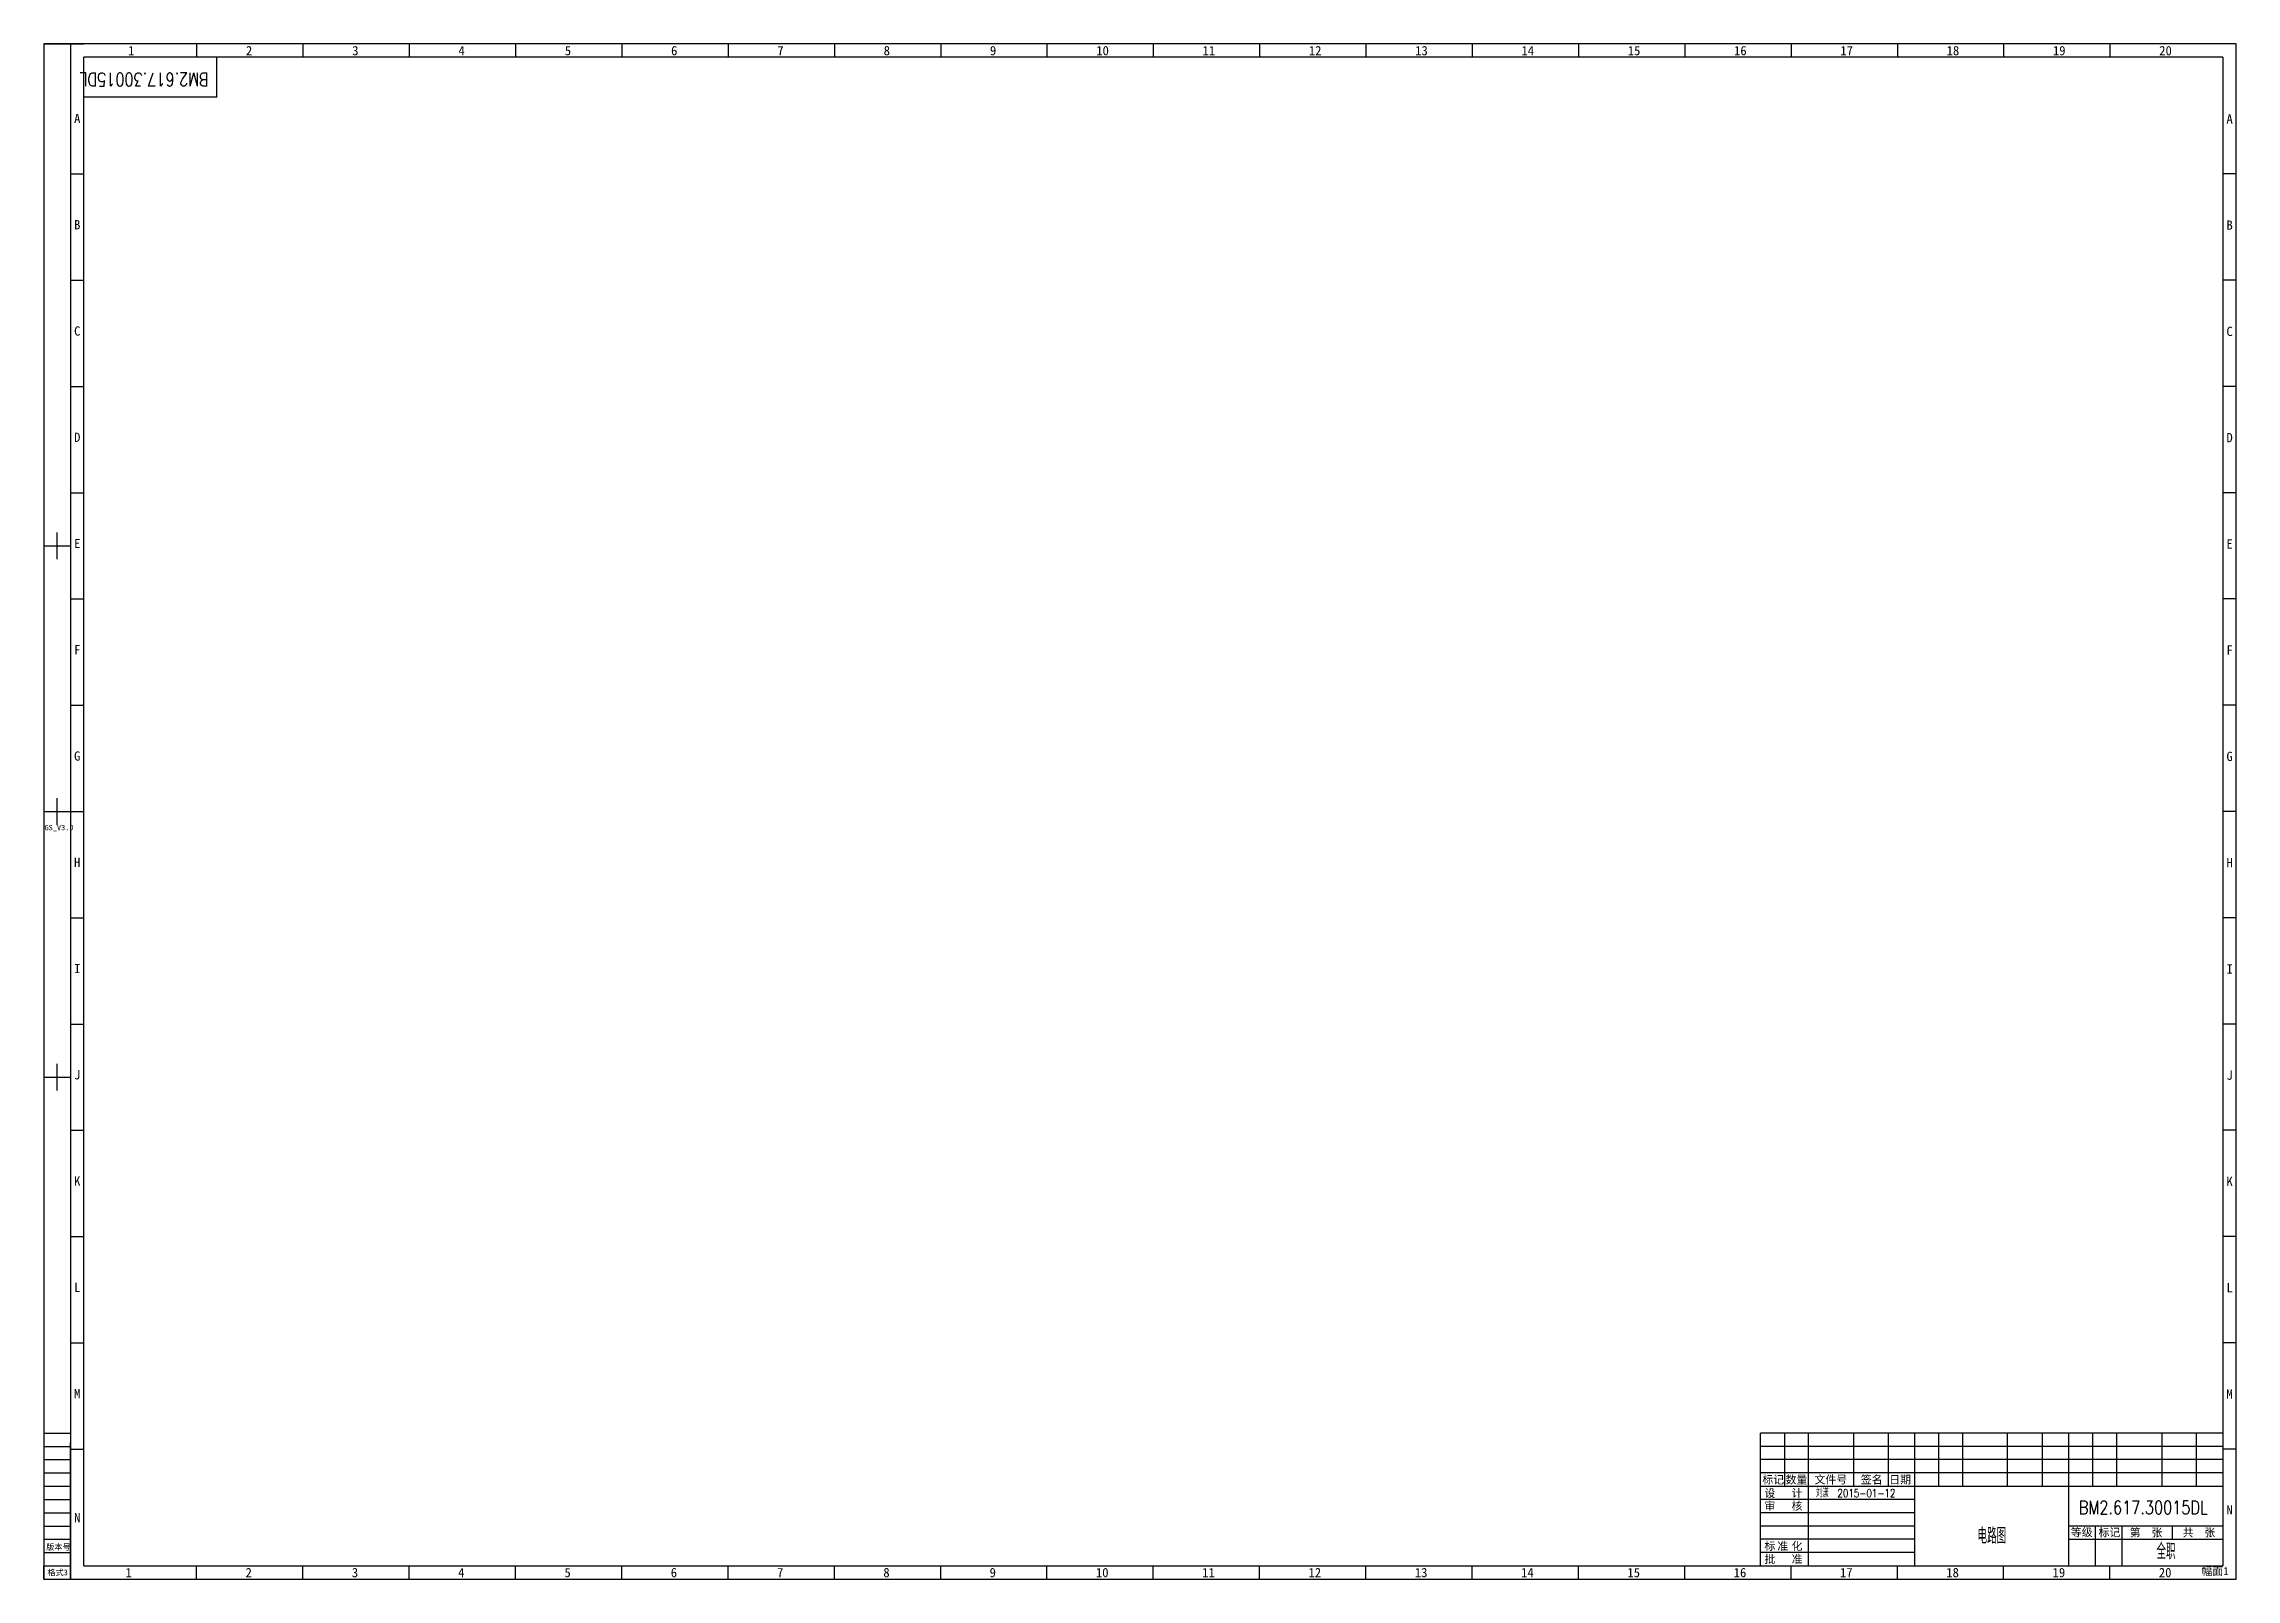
# Model space of a CAD drawing. Header units: inches. Extents: x -3640 to 3889, y -2291 to 954.
# Drawn here: x -3275 to -2450, y -956 to -378 of the extents above; entities that cross this region are included whole.
import ezdxf
from ezdxf.enums import TextEntityAlignment as Align

# ---------------------------------------------------------------- set-up
doc = ezdxf.new("R2010")
doc.units = ezdxf.units.IN
doc.header["$MEASUREMENT"] = 0
doc.styles.add('L', font='ROMANC.shx', dxfattribs={"width": 0.8, "bigfont": 'gbcbig.shx'})
doc.styles.get("Standard").update_dxf_attribs({"font": ''})
doc.styles.get('Standard').set_extended_font_data('SimSun')

# ---------------------------------------------------------------- blocks, each defined once
blk = doc.blocks.new('电路图A1')
for p, q in [((0, 578), (10, 578)), ((10, 578), (10, 0)), ((10, 578), (15, 578)), ((57.5, 577.93), (57.5, 573)), ((97.5, 577.93), (97.5, 573)), ((97.5, 577.93), (97.5, 573)), ((137.5, 577.93), (137.5, 573)), ((177.5, 577.93), (177.5, 573)), ((217.5, 577.93), (217.5, 573)), ((257.5, 577.93), (257.5, 573)), ((297.5, 577.93), (297.5, 573)), ((337.5, 577.93), (337.5, 573)), ((377.5, 577.93), (377.5, 573)), ((417.5, 577.93), (417.5, 573)), ((457.5, 577.93), (457.5, 573)), ((497.5, 577.93), (497.5, 573)), ((537.5, 577.93), (537.5, 573)), ((577.5, 577.93), (577.5, 573)), ((617.5, 577.93), (617.5, 573)), ((657.5, 577.93), (657.5, 573)), ((697.5, 577.93), (697.5, 573)), ((737.5, 577.93), (737.5, 573)), ((777.5, 577.93), (777.5, 573)), ((10, 529), (15, 529)), ((825, 529), (820, 529)), ((10, 489), (15, 489)), ((825, 489), (820, 489)), ((10, 449), (15, 449)), ((825, 449), (820, 449)), ((10, 409), (15, 409)), ((825, 409), (820, 409)), ((0, 389), (10, 389)), ((5, 384), (5, 394)), ((10, 369), (15, 369)), ((825, 369), (820, 369)), ((10, 329), (15, 329)), ((825, 329), (820, 329)), ((0, 289), (10, 289)), ((5, 284), (5, 294)), ((10, 289), (15, 289)), ((825, 289), (820, 289)), ((10, 249), (15, 249)), ((825, 249), (820, 249)), ((10, 209), (15, 209)), ((825, 209), (820, 209)), ((5, 184), (5, 194)), ((0, 189), (10, 189)), ((10, 169), (15, 169)), ((825, 169), (820, 169)), ((10, 129), (15, 129)), ((825, 129), (820, 129)), ((10, 89), (15, 89)), ((10, 89), (15, 89)), ((825, 89), (820, 89)), ((825, 89), (820, 89)), ((0, 55), (10, 55)), ((0, 50), (10, 50)), ((771, 55), (771, 35)), ((780, 55), (780, 35)), ((797, 55), (797, 35)), ((810, 55), (810, 35)), ((0, 45), (10, 45)), ((10, 49), (15, 49)), ((825, 49), (820, 49)), ((0, 40), (10, 40)), ((0, 35), (10, 35)), ((0, 30), (0, 30)), ((0, 30), (10, 30)), ((0, 25), (0, 25)), ((0, 25), (10, 25)), ((0, 20), (10, 20)), ((0, 15), (10, 15)), ((0, 10), (10, 10)), ((0, 0), (0, 5)), ((0, 5), (10, 5)), ((57.5, 0), (57.5, 5)), ((97.5, 0), (97.5, 5)), ((97.5, 0), (97.5, 5)), ((137.5, 0), (137.5, 5)), ((177.5, 0), (177.5, 5)), ((217.5, 0), (217.5, 5)), ((257.5, 0), (257.5, 5)), ((297.5, 0), (297.5, 5)), ((337.5, 0), (337.5, 5)), ((377.5, 0), (377.5, 5)), ((417.5, 0), (417.5, 5)), ((457.5, 0), (457.5, 5)), ((497.5, 0), (497.5, 5)), ((537.5, 0), (537.5, 5)), ((577.5, 0), (577.5, 5)), ((617.5, 0), (617.5, 5)), ((657.5, 0), (657.5, 5)), ((697.5, 0), (697.5, 5)), ((737.5, 0), (737.5, 5)), ((777.5, 0), (777.5, 5)), ((0, 0), (10, 0)), ((0, 0), (0, 0)), ((10, 0), (15, 0))]:
    blk.add_line(p, q)
at = {"lineweight": 25}
for p, q in [((10, 21.7), (10, 51.4)), ((10, 21.7), (10, 51.4)), ((681, 55), (681, 35)), ((694, 55), (694, 35)), ((713, 55), (713, 35)), ((722, 55), (722, 35)), ((739, 35), (739, 55)), ((752, 55), (752, 35)), ((782.68, 35), (801.68, 35)), ((10, 0), (10, 21.7)), ((0, 0), (10, 0)), ((10, 0), (10, 0)), ((10, 0), (10, 0))]:
    blk.add_line(p, q, dxfattribs=at)
blk.add_lwpolyline([(0, 0), (825, 0), (825, 578), (0, 578)], close=True)
at = {"lineweight": 50, "const_width": 0.5}
for points in [[(15, 573), (820, 573)], [(15, 573), (15, 5)], [(15, 573), (65, 573), (65, 558), (15, 558)], [(820, 5), (820, 573)], [(646, 55), (646, 5)], [(704, 55), (704, 5)], [(646, 35), (762.68, 35)], [(820.1, 35), (762.68, 35)], [(762, 20), (772, 20), (772, 15)], [(15, 5), (820, 5)]]:
    blk.add_lwpolyline(points, dxfattribs=at)
at = {"lineweight": 25, "const_width": 0.5}
for points in [[(646, 55), (820, 55)], [(752, 55), (762, 55), (762, 5)], [(762, 35), (762, 20), (820, 20)], [(761.98, 19.97), (771.98, 19.97), (771.98, 4.97)], [(762, 20), (762, 15), (820, 15)], [(772, 20), (782, 20), (782, 5)], [(782, 20), (801, 20), (801, 15)]]:
    blk.add_lwpolyline(points, dxfattribs=at)
at = {"lineweight": 25}
for points in [[(820, 50), (646, 50)], [(820, 45), (646, 45)], [(820, 40), (646, 40)], [(704, 30), (646, 30)], [(704, 25), (646, 25)], [(704, 20), (646, 20)], [(704, 15), (646, 15)], [(704, 10), (646, 10)]]:
    blk.add_lwpolyline(points, dxfattribs=at)
for points in [[(655, 55), (655, 35)], [(664, 55), (664, 5)]]:
    blk.add_lwpolyline(points)
for s, height, p in [('GS_V3.0', 2, (0.24, 281.95)), ('标记', 3, (646.7, 35.97)), ('设   计', 3, (647.49, 30.86)), ('数量', 3, (655.44, 35.97)), ('文件号', 3, (666.36, 35.97)), ('签名', 3, (683.75, 35.97)), ('日期', 3, (694.48, 35.97)), ('审   核', 3, (647.49, 26.09)), ('等级', 3, (762.78, 16.14)), ('标记', 3, (773.22, 16.1)), ('第  张 ', 3, (784.95, 16.05)), ('共  张', 3, (804.88, 16.05)), ('版本号', 2.2, (0.87, 11.01)), ('标   化', 3, (647.49, 10.96)), ('批   准', 3, (647.49, 6.05)), ('准', 3, (652.31, 10.95)), ('格式3', 2.2, (1.32, 1.43))]:
    blk.add_text(s, height=height).set_placement(p)
at = {"attachment_point": 1}
for s, width, insert, char_height in [('1', 6.7833, (31.71, 577.19), 3.5), ('2', 8.9636, (76.04, 577.19), 3.5), ('3', 8.9636, (116.04, 577.19), 3.5), ('4', 8.9636, (156.04, 577.19), 3.5), ('5', 8.9636, (196.04, 577.19), 3.5), ('6', 8.9636, (236.04, 577.19), 3.5), ('7', 8.9636, (276.04, 577.19), 3.5), ('8', 8.9636, (316.04, 577.19), 3.5), ('9', 8.9636, (356.04, 577.19), 3.5), ('10', 8.9636, (396.04, 577.19), 3.5), ('11', 8.9636, (436.04, 577.19), 3.5), ('12', 8.9636, (476.04, 577.19), 3.5), ('13', 8.9636, (516.04, 577.19), 3.5), ('14', 8.9636, (556.04, 577.19), 3.5), ('15', 8.9636, (596.04, 577.19), 3.5), ('16', 8.9636, (636.04, 577.19), 3.5), ('17', 8.9636, (676.04, 577.19), 3.5), ('18', 8.9636, (716.04, 577.19), 3.5), ('19', 8.9636, (756.04, 577.19), 3.5), ('20', 8.9636, (796.04, 577.19), 3.5), ('A', 14.0445, (11.38, 551.64), 3.5), ('A', 17.7083, (821.35, 551.5), 3.5), ('B', 14.0445, (11.38, 511.64), 3.5), ('B', 17.7083, (821.35, 511.5), 3.5), ('C', 14.0445, (11.38, 471.64), 3.5), ('C', 17.7083, (821.35, 471.5), 3.5), ('D', 14.0445, (11.38, 431.64), 3.5), ('D', 17.7083, (821.35, 431.5), 3.5), ('E', 14.0445, (11.38, 391.64), 3.5), ('E', 17.7083, (821.35, 391.5), 3.5), ('F', 14.0445, (11.38, 351.64), 3.5), ('F', 17.7083, (821.35, 351.5), 3.5), ('G', 14.0445, (11.38, 311.64), 3.5), ('G', 17.7083, (821.35, 311.5), 3.5), ('H', 14.0445, (11.38, 271.64), 3.5), ('H', 17.7083, (821.35, 271.5), 3.5), ('I', 14.0445, (11.38, 231.64), 3.5), ('I', 17.7083, (821.35, 231.5), 3.5), ('J', 14.0445, (11.38, 191.64), 3.5), ('J', 17.7083, (821.35, 191.5), 3.5), ('K', 14.0445, (11.38, 151.64), 3.5), ('K', 17.7083, (821.35, 151.5), 3.5), ('L', 14.0445, (11.38, 111.64), 3.5), ('L', 17.7083, (821.35, 111.5), 3.5), ('M', 14.0445, (11.38, 71.64), 3.5), ('M', 17.7083, (821.35, 71.5), 3.5), ('N', 18.6242, (11.38, 24.94), 3.5), ('N', 15.8764, (821.35, 27.85), 3.5), ('1', 56.178, (30.72, 4.24), 3.5), ('2', 14.6551, (75.91, 4.24), 3.5), ('3', 14.6551, (115.91, 4.24), 3.5), ('4', 14.6551, (155.91, 4.24), 3.5), ('5', 14.6551, (195.91, 4.24), 3.5), ('6', 14.6551, (235.91, 4.24), 3.5), ('7', 14.6551, (275.91, 4.24), 3.5), ('8', 14.6551, (315.91, 4.24), 3.5), ('9', 14.6551, (355.91, 4.24), 3.5), ('10', 14.6551, (395.91, 4.24), 3.5), ('11', 14.6551, (435.91, 4.24), 3.5), ('12', 14.6551, (475.91, 4.24), 3.5), ('13', 14.6551, (515.91, 4.24), 3.5), ('14', 14.6551, (555.91, 4.24), 3.5), ('15', 14.6551, (595.91, 4.24), 3.5), ('16', 14.6551, (635.91, 4.24), 3.5), ('17', 14.6551, (675.91, 4.24), 3.5), ('18', 14.6551, (715.91, 4.24), 3.5), ('19', 14.6551, (755.91, 4.24), 3.5), ('20', 14.6551, (795.91, 4.24), 3.5), ('幅面1', 41.4816, (811.94, 4.54), 3)]:
    blk.add_mtext_dynamic_manual_height_columns(s, width=width, gutter_width=24.92, heights=[0], dxfattribs=dict(at, insert=insert, char_height=char_height))
blk = doc.blocks.new('FRAME2-A1')
blk.add_blockref('电路图A1', (0, 0))
at = {"style": 'L', "width": 0.8}
blk.add_attdef('产品编号2', (62.07, 567.03), '', height=5, rotation=180, dxfattribs=at)
for tag, p, height in [('设计师', (666.87, 30.88), 3), ('产品编号1', (765.8, 24.52), 5), ('关重件', (795.01, 7.49), 6)]:
    blk.add_attdef(tag, p, '', height=height, dxfattribs=at)
blk.add_attdef('产品名称', text='', height=6, dxfattribs=at).set_placement((733.06, 13.34), align=Align.CENTER)

msp = doc.modelspace()

# ---------------------------------------------------------------- block references
msp.add_blockref('FRAME2-A1', (-3275.37, -956.44)).add_auto_attribs({'设计师': '刘漾  2015-01-12', '关重件': '全职', '产品编号1': 'BM2.617.30015DL', '产品名称': '电路图', '产品编号2': 'BM2.617.30015DL'})

doc.saveas('drawing.dxf')
